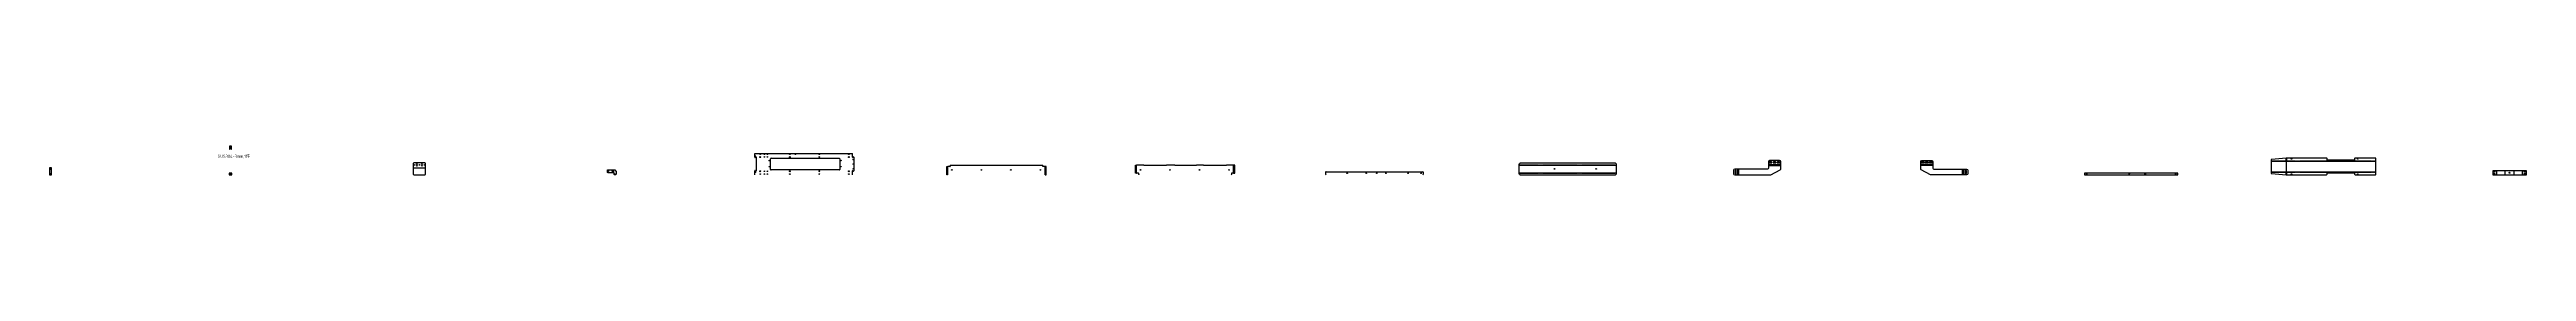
# Model space of a CAD drawing. Header units: inches. Extents: x -1146 to 223752, y 26431 to 27942.
# Drawn here: x 16767 to 41090, y 26611 to 26892 of the extents above; entities that cross this region are included whole.
import ezdxf

# ---------------------------------------------------------------- set-up
doc = ezdxf.new("R2010")
doc.units = ezdxf.units.IN
doc.header["$LTSCALE"] = 0.1949890349552085
doc.linetypes.add('CENTER', pattern=[50.800000000000004, 31.75, -6.349999999999999, 6.349999999999999, -6.349999999999999])
doc.layers.add('可见 (ISO)', color=7, linetype='Continuous', lineweight=25)
doc.layers.add('折弯线', color=1, linetype='CENTER')
doc.styles.add('Z-English', font='gbenor.shx', dxfattribs={"height": 10, "bigfont": 'hztxt.shx'})

msp = doc.modelspace()

# ---------------------------------------------------------------- linework, layer by layer
at = {"layer": '可见 (ISO)'}
for p, q in [((18534.453650368385, 26892), (18534.453650368385, 26864)), ((18554.453650368385, 26892), (18534.453650368385, 26892)), ((18534.453650368385, 26864), (18539.203650368385, 26864)), ((18539.203650368385, 26864), (18539.203650368385, 26882)), ((18541.203650368385, 26884), (18547.703650368385, 26884)), ((18549.703650368385, 26882), (18549.703650368385, 26864)), ((18549.703650368385, 26864), (18554.453650368385, 26864)), ((18554.453650368385, 26864), (18554.453650368385, 26892)), ((23691.144340254523, 26820.7), (24651.144340254523, 26820.7)), ((23691.144340254523, 26782.94264068712), (23691.144340254523, 26820.7)), ((23696.265660598085, 26780.82132034356), (23701.023019910965, 26785.578679656443)), ((23706.144340254523, 26783.45735931288), (23706.144340254523, 26647.94264068712)), ((23846.144340254523, 26664.2), (23846.144340254523, 26767.2)), ((23852.144340254523, 26773.2), (24520.144340254523, 26773.2)), ((24526.144340254523, 26767.2), (24526.144340254523, 26664.2)), ((24651.144340254523, 26782.94264068712), (24651.144340254523, 26820.7)), ((24661.023019910965, 26785.578679656443), (24656.265660598085, 26780.82132034356)), ((24666.144340254523, 26783.45735931288), (24666.144340254523, 26647.94264068712)), ((23691.144340254523, 26610.7), (23691.144340254523, 26648.45735931288)), ((23701.023019910965, 26645.82132034356), (23696.265660598085, 26650.578679656443)), ((24520.144340254523, 26658.2), (23852.144340254523, 26658.2)), ((24651.144340254523, 26610.7), (24651.144340254523, 26648.45735931288)), ((24656.265660598085, 26650.578679656443), (24661.023019910965, 26645.82132034356)), ((25584.76309444073, 26690.7), (25587.76309444073, 26690.7)), ((25607.76309444073, 26690.7), (25587.76309444073, 26690.7)), ((25609.76309444073, 26703.7), (25609.76309444073, 26692.7)), ((25611.76309444073, 26705.7), (25660.58255097083, 26705.7)), ((25660.58255097083, 26705.7), (25884.327739778302, 26705.7)), ((25884.327739778302, 26705.7), (25966.185331312714, 26705.7)), ((25966.185331312714, 26705.7), (26176.033285298334, 26705.7)), ((26176.033285298334, 26705.7), (26246.773114791387, 26705.7)), ((26246.773114791387, 26705.7), (26470.518289293745, 26705.7)), ((26470.518289293745, 26705.7), (26517.76309444073, 26705.7)), ((26519.76309444073, 26692.7), (26519.76309444073, 26703.7)), ((26541.76309444073, 26690.7), (26521.76309444073, 26690.7)), ((26541.76309444073, 26690.7), (26544.76309444073, 26690.7)), ((27437.117481580717, 26705.7), (27440.117481580717, 26705.7)), ((27437.117481580717, 26625.7), (27440.117481580717, 26625.7)), ((27512.93693811082, 26705.7), (27440.117481580717, 26705.7)), ((27460.117481580717, 26625.7), (27440.117481580717, 26625.7)), ((27462.117481580717, 26612.7), (27462.117481580717, 26623.7)), ((27512.93693811082, 26705.7), (27736.68212691829, 26705.7)), ((27818.539718452703, 26705.7), (27736.68212691829, 26705.7)), ((27818.539718452703, 26705.7), (28028.387672438323, 26705.7)), ((28099.127501931376, 26705.7), (28028.387672438323, 26705.7)), ((28099.127501931376, 26705.7), (28322.872676433733, 26705.7)), ((28394.117481580717, 26705.7), (28322.872676433733, 26705.7)), ((28372.117481580717, 26623.7), (28372.117481580717, 26612.7)), ((28394.117481580717, 26625.7), (28374.117481580717, 26625.7)), ((28394.117481580717, 26705.7), (28397.117481580717, 26705.7)), ((28394.117481580717, 26625.7), (28397.117481580717, 26625.7)), ((29297.371868720704, 26635.7), (29297.371868720704, 26615.7)), ((29302.371868720704, 26640.7), (29323.241791950633, 26640.7)), ((29323.241791950633, 26640.7), (29493.231072298306, 26640.7)), ((29493.231072298306, 26640.7), (29533.20543753268, 26640.7)), ((29533.20543753268, 26640.7), (29671.514896741006, 26640.7)), ((29671.514896741006, 26640.7), (29712.171246949016, 26640.7)), ((29712.171246949016, 26640.7), (29781.712313928012, 26640.7)), ((29781.712313928012, 26640.7), (29913.067669439482, 26640.7)), ((29913.067669439482, 26640.7), (30083.056959323898, 26640.7)), ((30083.056959323898, 26640.7), (30127.856655641765, 26640.7)), ((30127.856655641765, 26640.7), (30213.881541530827, 26640.7)), ((30213.881541530827, 26640.7), (30252.371868720704, 26640.7)), ((30257.371868720704, 26635.7), (30257.371868720704, 26615.7))]:
    msp.add_line(p, q, dxfattribs=at)
for points in [[(38582.64876088413, 26628.311720010795, 0.3888827456385757), (38587.21305163558, 26623.33074044341), (38730.34876088413, 26610.81), (38731.47876088413, 26636.72), (38733.82876088413, 26636.72), (38734.95876088413, 26610.7), (39127.64876088413, 26610.7, 0.41421356237309503), (39132.64876088413, 26615.7), (39132.64876088413, 26625.7, -0.41421356237309503), (39137.64876088413, 26630.7), (39397.64876088413, 26630.7, -0.41421356237309503), (39402.64876088413, 26625.7), (39402.64876088413, 26615.7, 0.41421356237309503), (39407.64876088413, 26610.7), (39607.468760884134, 26610.7, 0.41421356237309503), (39612.468760884134, 26615.7), (39612.468760884134, 26769.7, 0.41421356237309503), (39607.468760884134, 26774.7), (39407.64876088413, 26774.7, 0.41421356237309503), (39402.64876088413, 26769.7), (39402.64876088413, 26759.7, -0.41421356237309503), (39397.64876088413, 26754.7), (39137.64876088413, 26754.7, -0.41421356237309503), (39132.64876088413, 26759.7), (39132.64876088413, 26769.7, 0.41421356237309503), (39127.64876088413, 26774.7), (38734.95876088413, 26774.7), (38733.82876088413, 26748.68), (38731.47876088413, 26748.68), (38730.34876088413, 26774.59), (38587.21305163558, 26762.069259556592, 0.3888827456385757), (38582.64876088413, 26757.088279989206)], [(16766.85056932351, 26611.7, 0.41421356237309503), (16767.85056932351, 26610.7), (16783.85056932351, 26610.7, 0.41421356237309503), (16784.85056932351, 26611.7), (16784.85056932351, 26678.41, 0.41421356237309503), (16782.85056932351, 26680.41), (16768.85056932351, 26680.41, 0.41421356237309503), (16766.85056932351, 26678.41)], [(20339.17240455459, 26616.7, 0.41421356237309503), (20345.17240455459, 26610.7), (20453.17240455459, 26610.7, 0.41421356237309503), (20459.17240455459, 26616.7), (20459.17240455459, 26721.7, 0.41421356237309503), (20453.17240455459, 26727.7), (20345.17240455459, 26727.7, 0.41421356237309503), (20339.17240455459, 26721.7)], [(22330.308975217682, 26616.7, -0.41421356237309503), (22324.308975217682, 26610.7), (22316.308975217682, 26610.7, -0.41421356237309503), (22310.308975217682, 26616.7), (22310.308975217682, 26630.7), (22251.108975217685, 26630.7, -0.41421356237309503), (22245.108975217685, 26636.7), (22245.108975217685, 26654.7, -0.41421356237309503), (22251.108975217685, 26660.7), (22312.823693843446, 26660.7, -0.198912367379658), (22317.066334530566, 26658.94264068712), (22328.551615904802, 26647.45735931288, -0.198912367379658), (22330.308975217682, 26643.21471862576)], [(31195.181111855334, 26623.18528137424, 0.198912367379658), (31196.938471168218, 26618.94264068712), (31203.423752542454, 26612.45735931288, 0.198912367379658), (31207.666393229574, 26610.7), (32142.695830481098, 26610.7, 0.198912367379658), (32146.938471168218, 26612.45735931288), (32153.423752542454, 26618.94264068712, 0.198912367379658), (32155.181111855334, 26623.18528137424), (32155.181111855334, 26712.21471862576, 0.198912367379658), (32153.423752542454, 26716.45735931288), (32146.938471168218, 26722.94264068712, 0.198912367379658), (32142.695830481098, 26724.7), (31207.666393229574, 26724.7, 0.198912367379658), (31203.423752542454, 26722.94264068712), (31196.938471168218, 26716.45735931288, 0.198912367379658), (31195.181111855334, 26712.21471862576)], [(33346.39986604154, 26610.7), (33664.041144036695, 26610.7, 0.11643584861242925), (33668.51335154688, 26611.755763867946), (33760.87207355171, 26657.93604847606, 0.2840768824052511), (33766.39986604154, 26666.880284608113), (33766.39986604154, 26710.7), (33766.39986604154, 26742.3, 0.41421356237309503), (33756.39986604154, 26752.3), (33656.39986604154, 26752.3, 0.41421356237309503), (33646.39986604154, 26742.3), (33646.39986604154, 26710.7), (33646.39986604154, 26674.7, -0.41421356237309503), (33636.39986604154, 26664.7), (33346.39986604154, 26664.7), (33314.79986604153, 26664.7, 0.41421356237309503), (33304.79986604153, 26654.7), (33304.79986604153, 26620.7, 0.41421356237309503), (33314.79986604153, 26610.7)], [(33329.29986604153, 26622.7), (33329.29986604153, 26652.7, 1), (33320.29986604153, 26652.7), (33320.29986604153, 26622.7, 1)], [(33656.39986604154, 26727.8), (33676.39986604154, 26727.8, 1), (33676.39986604154, 26736.8), (33656.39986604154, 26736.8, 1)], [(33696.39986604154, 26727.8), (33716.39986604154, 26727.8, 1), (33716.39986604154, 26736.8), (33696.39986604154, 26736.8, 1)], [(33736.39986604154, 26727.8), (33756.39986604154, 26727.8, 1), (33756.39986604154, 26736.8), (33736.39986604154, 26736.8, 1)], [(35561.14949765573, 26610.7), (35243.50821966057, 26610.7, -0.11643584861242925), (35239.03601215039, 26611.755763867946), (35146.677290145555, 26657.93604847606, -0.2840768824052511), (35141.14949765573, 26666.880284608113), (35141.14949765573, 26710.7), (35141.14949765573, 26742.3, -0.41421356237309503), (35151.14949765573, 26752.3), (35251.14949765573, 26752.3, -0.41421356237309503), (35261.14949765573, 26742.3), (35261.14949765573, 26710.7), (35261.14949765573, 26674.7, 0.41421356237309503), (35271.14949765573, 26664.7), (35561.14949765573, 26664.7), (35592.749497655735, 26664.7, -0.41421356237309503), (35602.749497655735, 26654.7), (35602.749497655735, 26620.7, -0.41421356237309503), (35592.749497655735, 26610.7)], [(35171.14949765573, 26727.8), (35151.14949765573, 26727.8, -1), (35151.14949765573, 26736.8), (35171.14949765573, 26736.8, -1)], [(35211.14949765573, 26727.8), (35191.14949765573, 26727.8, -1), (35191.14949765573, 26736.8), (35211.14949765573, 26736.8, -1)], [(35251.14949765573, 26727.8), (35231.14949765573, 26727.8, -1), (35231.14949765573, 26736.8), (35251.14949765573, 26736.8, -1)], [(35578.249497655735, 26622.7), (35578.249497655735, 26652.7, -1), (35587.249497655735, 26652.7), (35587.249497655735, 26622.7, -1)], [(40758.440148024114, 26612.7, 0.41421356237309503), (40760.440148024114, 26610.7), (41087.986148024116, 26610.7, 0.41421356237309503), (41089.986148024116, 26612.7), (41089.986148024116, 26648.7, 0.41421356237309503), (41087.986148024116, 26650.7), (40760.440148024114, 26650.7, 0.41421356237309503), (40758.440148024114, 26648.7)], [(40766.940148024114, 26639.95), (40780.440148024114, 26639.95, 1), (40780.440148024114, 26646.45), (40766.940148024114, 26646.45, 1)], [(40766.940148024114, 26614.95), (40780.440148024114, 26614.95, 1), (40780.440148024114, 26621.45), (40766.940148024114, 26621.45, 1)], [(41067.986148024116, 26639.95), (41081.486148024116, 26639.95, 1), (41081.486148024116, 26646.45), (41067.986148024116, 26646.45, 1)], [(41067.986148024116, 26614.95), (41081.486148024116, 26614.95, 1), (41081.486148024116, 26621.45), (41067.986148024116, 26621.45, 1)]]:
    msp.add_lwpolyline(points, format="xyb", close=True, dxfattribs=at)
for points in [[(18531.953650368385, 26610.7), (18556.953650368385, 26610.7), (18556.953650368385, 26627.7), (18531.953650368385, 26627.7)], [(36751.09912926993, 26610.7), (37665.49912926993, 26610.7), (37665.49912926993, 26625.7), (36751.09912926993, 26625.7)]]:
    msp.add_lwpolyline(points, close=True, dxfattribs=at)
for points in [[(25584.76309444073, 26610.7), (25577.063094440728, 26610.7), (25577.063094440728, 26690.7), (25584.76309444073, 26690.7)], [(26544.76309444073, 26610.7), (26552.46309444073, 26610.7), (26552.46309444073, 26690.7), (26544.76309444073, 26690.7)], [(27437.117481580717, 26625.7), (27429.417481580716, 26625.7), (27429.417481580716, 26705.7), (27437.117481580717, 26705.7)], [(28397.117481580717, 26625.7), (28404.817481580718, 26625.7), (28404.817481580718, 26705.7), (28397.117481580717, 26705.7)]]:
    msp.add_lwpolyline(points, dxfattribs=at)
for centre, radius in [((23698.644340254523, 26795.7), 2.4585), ((23746.144340254523, 26785.7), 4.5), ((23746.144340254523, 26813.2), 3.3), ((23786.144340254523, 26813.2), 3.3235), ((23786.144340254523, 26786.2), 3.3235), ((23816.144340254523, 26813.2), 3.3235), ((23816.144340254523, 26786.2), 3.3235), ((24036.144340254523, 26785.7), 4.5), ((24036.144340254523, 26813.2), 3.3), ((24091.144340254523, 26813.2), 3.3235), ((24326.144340254523, 26785.7), 4.5), ((24326.144340254523, 26813.2), 3.3), ((24616.144340254523, 26785.7), 4.5), ((24616.144340254523, 26813.2), 3.3), ((24658.644340254523, 26760.7), 2.4585), ((38782.64876088413, 26767.2), 3.25), ((39432.64876088413, 26767.2), 3.25), ((16775.85056932351, 26674.91), 2.25), ((16775.85056932351, 26664.91), 2.25), ((16775.85056932351, 26619.91), 1.6), ((18544.453650368385, 26619.2), 3.2), ((20349.17240455459, 26707.7), 3.3), ((20374.17240455459, 26715.7), 3.3), ((20374.17240455459, 26699.7), 3.3), ((20399.17240455459, 26707.7), 3.3), ((20424.17240455459, 26715.7), 3.3), ((20424.17240455459, 26699.7), 3.3), ((20449.17240455459, 26707.7), 3.3), ((22252.608975217685, 26645.7), 3.3), ((22292.608975217685, 26645.7), 3.3), ((22315.308975217682, 26618.2), 2.25), ((22325.308975217682, 26618.2), 2.25), ((23698.644340254523, 26635.7), 2.4585), ((23746.144340254523, 26645.7), 4.5), ((23746.144340254523, 26618.2), 3.3), ((23786.144340254523, 26645.2), 3.3235), ((23786.144340254523, 26618.2), 3.3235), ((23816.144340254523, 26645.2), 3.3235), ((23816.144340254523, 26618.2), 3.3235), ((23833.644340254523, 26750.7), 2.4585), ((23833.644340254523, 26690.7), 2.4585), ((24036.144340254523, 26645.7), 4.5), ((24036.144340254523, 26618.2), 3.3), ((24326.144340254523, 26645.7), 4.5), ((24326.144340254523, 26618.2), 3.3), ((24538.644340254523, 26750.7), 2.4585), ((24538.644340254523, 26690.7), 2.4585), ((24616.144340254523, 26645.7), 4.5), ((24616.144340254523, 26618.2), 3.3), ((24658.644340254523, 26715.7), 2.4585), ((24658.644340254523, 26670.7), 2.4585), ((25627.26309444073, 26658.2), 3.25), ((25917.26309444073, 26658.2), 3.25), ((26207.26309444073, 26658.2), 3.25), ((26497.26309444073, 26658.2), 3.25), ((27479.617481580717, 26658.2), 3.25), ((27769.617481580717, 26658.2), 3.25), ((28059.617481580717, 26658.2), 3.25), ((28349.617481580717, 26658.2), 3.25), ((29509.871868720704, 26625.7), 3.3), ((29697.371868720704, 26625.7), 3.3235), ((29799.871868720704, 26625.7), 3.3), ((29889.871868720704, 26625.7), 3.3), ((30107.371868720704, 26625.7), 3.3235), ((30234.871868720704, 26625.7), 3.3), ((31545.181111855334, 26667.7), 3.3), ((31955.181111855334, 26667.7), 3.3), ((36771.09912926993, 26618.2), 2.75), ((37191.49912926993, 26618.2), 2.75), ((37345.49912926993, 26618.2), 2.75), ((37645.49912926993, 26618.2), 2.75), ((38782.64876088413, 26618.2), 3.25), ((39432.64876088413, 26618.2), 3.25), ((40924.213148024115, 26630.7), 4.5)]:
    msp.add_circle(centre, radius, dxfattribs=at)
for centre, radius, start, end in [((18541.203650368385, 26882), 2, 90, 180), ((18547.703650368385, 26882), 2, 0, 90), ((23694.144340254523, 26782.94264068712), 3.000000000000001, 180, -44.999999999999766), ((23703.144340254523, 26783.45735931288), 3.000000000000001, 0, 135.00000000000034), ((23852.144340254523, 26767.2), 6, 90, 180), ((24520.144340254523, 26767.2), 6, 0, 90), ((24654.144340254523, 26782.94264068712), 3.000000000000001, 180, -44.99999999999924), ((24663.144340254523, 26783.45735931288), 3, 0, 135.00000000000077), ((23694.144340254523, 26648.45735931288), 3.000000000000001, 45.00000000000005, 180), ((23703.144340254523, 26647.94264068712), 3.000000000000001, -135.00000000000034, 0), ((23852.144340254523, 26664.2), 6, 180, -90), ((24520.144340254523, 26664.2), 6, -90, 0), ((24654.144340254523, 26648.45735931288), 3.000000000000001, 44.99999999999933, 180), ((24663.144340254523, 26647.94264068712), 3, -134.9999999999977, 0), ((25607.76309444073, 26692.7), 2, -90, 0), ((25611.76309444073, 26703.7), 2, 90, 180), ((26517.76309444073, 26703.7), 2, 0, 90), ((26521.76309444073, 26692.7), 2, 180, -90), ((27460.117481580717, 26623.7), 2, 0, 90), ((27464.117481580717, 26612.7), 2, 180, -90), ((28370.117481580717, 26612.7), 2, -90, 0), ((28374.117481580717, 26623.7), 2, 90, 180), ((29302.371868720704, 26635.7), 4.999999999999999, 90, 180), ((29302.371868720704, 26615.7), 4.999999999999999, 180, -90.00000000000001), ((30252.371868720704, 26635.7), 4.999999999999999, 0, 90), ((30252.371868720704, 26615.7), 4.999999999999999, -90, 0)]:
    msp.add_arc(centre, radius, start, end, dxfattribs=at)
at = {"layer": '折弯线', "color": 1, "linetype": 'CENTER', "ltscale": 0.5}
for points in [[(16766.85056932351, 26615.56), (16784.85056932351, 26615.56)], [(20339.17240455459, 26679.2), (20459.17240455459, 26679.2)], [(22303.708975217683, 26630.7), (22303.708975217683, 26660.7)], [(25585.91309444073, 26610.7), (25585.91309444073, 26690.7)], [(26543.613094440727, 26610.7), (26543.613094440727, 26690.7)], [(27438.26748158072, 26625.7), (27438.26748158072, 26705.7)], [(28395.967481580716, 26625.7), (28395.967481580716, 26705.7)], [(31195.181111855334, 26706.2), (32155.181111855334, 26706.2)], [(31195.181111855334, 26629.2), (32155.181111855334, 26629.2)], [(33350.599866041535, 26610.7), (33350.599866041535, 26664.7)], [(33646.39986604154, 26706.5), (33766.39986604154, 26706.5)], [(35261.14949765573, 26706.5), (35141.14949765573, 26706.5)], [(35556.94949765573, 26610.7), (35556.94949765573, 26664.7)], [(38582.64876088413, 26746.2), (39612.468760884134, 26746.2)], [(38582.64876088413, 26639.2), (39612.468760884134, 26639.2)], [(38732.64876088413, 26636.72), (38732.64876088413, 26748.68)], [(40797.42014802412, 26610.7), (40797.42014802412, 26650.7)], [(40880.230148024115, 26610.7), (40880.230148024115, 26650.7)], [(40968.190148024114, 26610.7), (40968.190148024114, 26650.7)], [(41051.010148024114, 26610.7), (41051.010148024114, 26650.7)]]:
    msp.add_lwpolyline(points, dxfattribs=at)
at = {"layer": '折弯线', "color": 5, "linetype": 'CENTER'}
for points in [[(20339.17240455459, 26680.7), (20459.17240455459, 26680.7)], [(20339.17240455459, 26677.7), (20459.17240455459, 26677.7)], [(22300.308975217682, 26630.7), (22300.308975217682, 26660.7)], [(22307.108975217685, 26630.7), (22307.108975217685, 26660.7)], [(25584.76309444073, 26610.7), (25584.76309444073, 26690.7)], [(25587.063094440728, 26610.7), (25587.063094440728, 26690.7)], [(26542.46309444073, 26610.7), (26542.46309444073, 26690.7)], [(26544.76309444073, 26610.7), (26544.76309444073, 26690.7)], [(27437.117481580717, 26625.7), (27437.117481580717, 26705.7)], [(27439.417481580716, 26625.7), (27439.417481580716, 26705.7)], [(28394.817481580718, 26625.7), (28394.817481580718, 26705.7)], [(28397.117481580717, 26625.7), (28397.117481580717, 26705.7)], [(31195.181111855334, 26707.7), (32155.181111855334, 26707.7)], [(31195.181111855334, 26704.7), (32155.181111855334, 26704.7)], [(31195.181111855334, 26630.7), (32155.181111855334, 26630.7)], [(31195.181111855334, 26627.7), (32155.181111855334, 26627.7)], [(33346.39986604154, 26610.7), (33346.39986604154, 26664.7)], [(33354.79986604153, 26610.7), (33354.79986604153, 26664.7)], [(33646.39986604154, 26710.7), (33766.39986604154, 26710.7)], [(33646.39986604154, 26702.3), (33766.39986604154, 26702.3)], [(35261.14949765573, 26710.7), (35141.14949765573, 26710.7)], [(35261.14949765573, 26702.3), (35141.14949765573, 26702.3)], [(35552.749497655735, 26610.7), (35552.749497655735, 26664.7)], [(35561.14949765573, 26610.7), (35561.14949765573, 26664.7)], [(38582.64876088413, 26747.7), (39612.468760884134, 26747.7)], [(38582.64876088413, 26744.7), (39612.468760884134, 26744.7)], [(38582.64876088413, 26640.7), (39612.468760884134, 26640.7)], [(38582.64876088413, 26637.7), (39612.468760884134, 26637.7)]]:
    msp.add_lwpolyline(points, dxfattribs=at)

# ---------------------------------------------------------------- texts
at = {"color": 3, "style": 'Z-English'}
msp.add_text('SUS304-3mm,1件', height=30, dxfattribs=at).set_placement((18417.853650368386, 26777.7))

doc.saveas('drawing.dxf')
